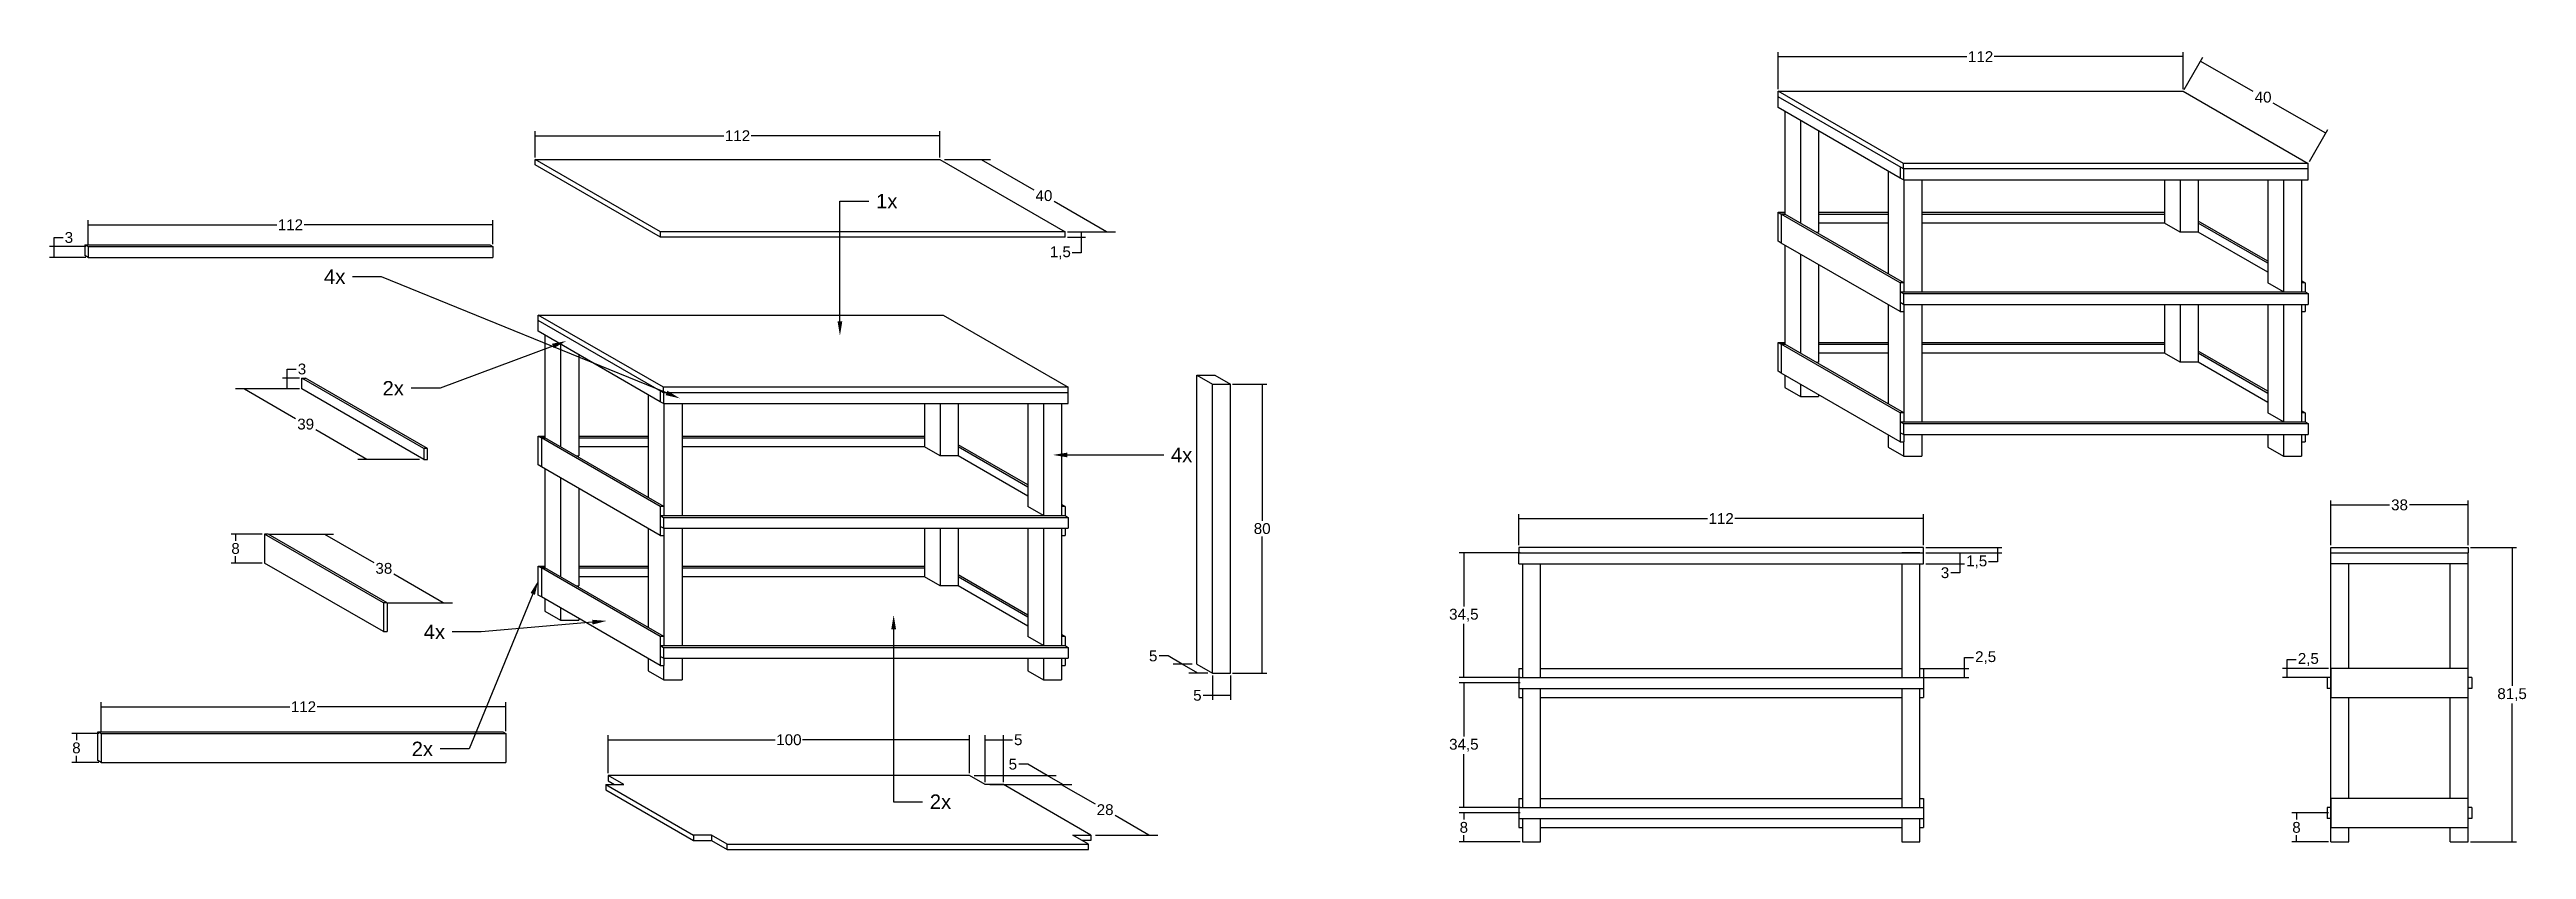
# Model space of a CAD drawing. Header units: millimetres. Extents: x -286 to 399, y 277 to 498.
import ezdxf
from ezdxf import colors
from ezdxf.entities.mleader import LeaderData, LeaderLine
from ezdxf.math import Vec2, Vec3

# ---------------------------------------------------------------- set-up
doc = ezdxf.new("R2010")
doc.units = ezdxf.units.MM
doc.layers.add('cotas', color=7, linetype='Continuous')
doc.styles.get("Standard").update_dxf_attribs({"font": 'arial.ttf'})
doc.dimstyles.new('Copy of ISO-25', dxfattribs={"dimtxt": 3, "dimasz": 2.5, "dimexe": 1.25, "dimexo": 0.625, "dimtad": 0, "dimtih": 1, "dimtoh": 1, "dimtxsty": 'Standard', "dimblk": 'NONE', "dimcen": 2.5, "dimclrd": 1, "dimclre": 1, "dimclrt": 1, "dimadec": 0, "dimazin": 0, "dimtfac": 1, "dimtmove": 0, "dimatfit": 3, "dimfxl": 1, "dimtfillclr": 1, "dimarcsym": 0})

msp = doc.modelspace()

# ---------------------------------------------------------------- blocks, each defined once
blk = doc.blocks.new('*D3')
at = {"layer": 'cotas', "color": 1, "lineweight": -2, "transparency": 16777216}
for p, q in [((-151.82, 468.15), (-151.82, 475.39)), ((-151.82, 474.14), (-99.6, 474.14)), ((-39.82, 474.14), (-92.04, 474.14)), ((-39.82, 468.15), (-39.82, 475.39))]:
    blk.add_line(p, q, dxfattribs=at)
at = {"layer": 'Defpoints', "color": 0, "transparency": 16777216}
for p in [(-39.82, 474.14), (-151.82, 467.53), (-39.82, 467.53)]:
    blk.add_point(p, dxfattribs=at)
at = {"layer": 'cotas', "color": 1, "transparency": 16777216, "insert": (-95.82, 474.14), "char_height": 3, "attachment_point": 5}
blk.add_mtext('112', dxfattribs=at)
blk = doc.blocks.new('_None')
blk = doc.blocks.new('*D4')
at = {"layer": 'cotas', "color": 1, "lineweight": -2, "transparency": 16777216}
for p, q in [((-38.57, 467.53), (-25.88, 467.53)), ((-28.38, 467.53), (-13.88, 459.16)), ((6.26, 447.53), (-8.23, 455.9)), ((-3.93, 447.53), (8.76, 447.53))]:
    blk.add_line(p, q, dxfattribs=at)
at = {"layer": 'Defpoints', "color": 0, "transparency": 16777216}
for p in [(-39.82, 467.53), (-5.18, 447.53), (6.26, 447.53)]:
    blk.add_point(p, dxfattribs=at)
at = {"layer": 'cotas', "color": 1, "transparency": 16777216, "insert": (-11.06, 457.53), "char_height": 3, "attachment_point": 5}
blk.add_mtext('40', dxfattribs=at)
blk = doc.blocks.new('*D5')
at = {"layer": 'cotas', "color": 1, "lineweight": -2, "transparency": 16777216}
for p, q in [((-4.55, 447.53), (0.47, 447.53)), ((-4.55, 446.03), (0.47, 446.03)), ((-0.78, 447.53), (-0.78, 446.03)), ((-0.78, 446.03), (-0.78, 441.73)), ((-0.78, 441.73), (-3.28, 441.73))]:
    blk.add_line(p, q, dxfattribs=at)
at = {"layer": 'Defpoints', "color": 0, "transparency": 16777216}
for p in [(-5.18, 447.53), (-5.18, 446.03), (-0.78, 446.03)]:
    blk.add_point(p, dxfattribs=at)
at = {"layer": 'cotas', "color": 1, "transparency": 16777216, "insert": (-6.51, 441.73), "char_height": 3, "attachment_point": 5}
blk.add_mtext('1,5', dxfattribs=at)
blk = doc.blocks.new('*D6')
at = {"layer": 'cotas', "color": 1, "lineweight": -2, "transparency": 16777216}
for p, q in [((-275.52, 444.07), (-275.52, 450.72)), ((-275.52, 449.47), (-223.3, 449.47)), ((-163.52, 449.47), (-215.73, 449.47)), ((-163.52, 444.07), (-163.52, 450.72))]:
    blk.add_line(p, q, dxfattribs=at)
at = {"layer": 'Defpoints', "color": 0, "transparency": 16777216}
for p in [(-163.52, 449.47), (-275.52, 443.44), (-163.52, 443.44)]:
    blk.add_point(p, dxfattribs=at)
at = {"layer": 'cotas', "color": 1, "transparency": 16777216, "insert": (-219.52, 449.47), "char_height": 3, "attachment_point": 5}
blk.add_mtext('112', dxfattribs=at)
blk = doc.blocks.new('*D7')
at = {"layer": 'cotas', "color": 1, "lineweight": -2, "transparency": 16777216}
for p, q in [((-284.91, 443.44), (-284.91, 445.94)), ((-284.91, 445.94), (-282.41, 445.94)), ((-276.14, 443.44), (-286.16, 443.44)), ((-276.14, 440.44), (-286.16, 440.44)), ((-284.91, 440.44), (-284.91, 443.44))]:
    blk.add_line(p, q, dxfattribs=at)
at = {"layer": 'Defpoints', "color": 0, "transparency": 16777216}
for p in [(-284.91, 443.44), (-275.52, 443.44), (-275.52, 440.44)]:
    blk.add_point(p, dxfattribs=at)
at = {"layer": 'cotas', "color": 1, "transparency": 16777216, "insert": (-280.81, 445.94), "char_height": 3, "attachment_point": 5}
blk.add_mtext('3', dxfattribs=at)
blk = doc.blocks.new('*D8')
at = {"layer": 'cotas', "color": 1, "lineweight": -2, "transparency": 16777216}
for p, q in [((-217.6, 404.04), (-234.68, 404.04)), ((-232.18, 404.04), (-218.07, 395.89)), ((-198.41, 384.54), (-212.52, 392.69)), ((-183.83, 384.54), (-200.91, 384.54))]:
    blk.add_line(p, q, dxfattribs=at)
at = {"layer": 'Defpoints', "color": 0, "transparency": 16777216}
for p in [(-232.18, 404.04), (-216.35, 404.04), (-182.58, 384.54)]:
    blk.add_point(p, dxfattribs=at)
at = {"layer": 'cotas', "color": 1, "transparency": 16777216, "insert": (-215.3, 394.29), "char_height": 3, "attachment_point": 5}
blk.add_mtext('39', dxfattribs=at)
blk = doc.blocks.new('*D9')
at = {"layer": 'cotas', "color": 1, "lineweight": -2, "transparency": 16777216}
for p, q in [((-216.98, 407.04), (-221.68, 407.04)), ((-220.43, 407.04), (-220.43, 409.54)), ((-220.43, 409.54), (-217.93, 409.54)), ((-220.43, 404.04), (-220.43, 407.04)), ((-216.98, 404.04), (-221.68, 404.04))]:
    blk.add_line(p, q, dxfattribs=at)
at = {"layer": 'Defpoints', "color": 0, "transparency": 16777216}
for p in [(-220.43, 407.04), (-216.35, 407.04), (-216.35, 404.04)]:
    blk.add_point(p, dxfattribs=at)
at = {"layer": 'cotas', "color": 1, "transparency": 16777216, "insert": (-216.32, 409.54), "char_height": 3, "attachment_point": 5}
blk.add_mtext('3', dxfattribs=at)
blk = doc.blocks.new('*D10')
at = {"layer": 'cotas', "color": 1, "lineweight": -2, "transparency": 16777216}
for p, q in [((-227.32, 363.85), (-235.95, 363.85)), ((-234.7, 363.85), (-234.7, 362.01)), ((-234.7, 355.85), (-234.7, 357.7)), ((-227.32, 355.85), (-235.95, 355.85))]:
    blk.add_line(p, q, dxfattribs=at)
at = {"layer": 'Defpoints', "color": 0, "transparency": 16777216}
for p in [(-234.7, 363.85), (-226.7, 363.85), (-226.7, 355.85)]:
    blk.add_point(p, dxfattribs=at)
at = {"layer": 'cotas', "color": 1, "transparency": 16777216, "insert": (-234.7, 359.85), "char_height": 3, "attachment_point": 5}
blk.add_mtext('8', dxfattribs=at)
blk = doc.blocks.new('*D11')
at = {"layer": 'cotas', "color": 1, "lineweight": -2, "transparency": 16777216}
for p, q in [((-225.45, 363.85), (-207.63, 363.85)), ((-210.13, 363.85), (-196.45, 355.95)), ((-177.22, 344.85), (-190.9, 352.75)), ((-192.54, 344.85), (-174.72, 344.85))]:
    blk.add_line(p, q, dxfattribs=at)
at = {"layer": 'Defpoints', "color": 0, "transparency": 16777216}
for p in [(-226.7, 363.85), (-210.13, 363.85), (-193.79, 344.85)]:
    blk.add_point(p, dxfattribs=at)
at = {"layer": 'cotas', "color": 1, "transparency": 16777216, "insert": (-193.67, 354.35), "char_height": 3, "attachment_point": 5}
blk.add_mtext('38', dxfattribs=at)
blk = doc.blocks.new('*D12')
at = {"layer": 'cotas', "color": 1, "lineweight": -2, "transparency": 16777216}
for p, q in [((-271.91, 309.28), (-271.91, 317.31)), ((-271.91, 316.06), (-219.69, 316.06)), ((-159.91, 316.06), (-212.12, 316.06)), ((-159.91, 309.28), (-159.91, 317.31))]:
    blk.add_line(p, q, dxfattribs=at)
at = {"layer": 'Defpoints', "color": 0, "transparency": 16777216}
for p in [(-159.91, 316.06), (-271.91, 308.66), (-159.91, 308.66)]:
    blk.add_point(p, dxfattribs=at)
at = {"layer": 'cotas', "color": 1, "transparency": 16777216, "insert": (-215.91, 316.06), "char_height": 3, "attachment_point": 5}
blk.add_mtext('112', dxfattribs=at)
blk = doc.blocks.new('*D13')
at = {"layer": 'cotas', "color": 1, "lineweight": -2, "transparency": 16777216}
for p, q in [((-272.53, 308.66), (-279.98, 308.66)), ((-278.73, 308.66), (-278.73, 306.82)), ((-278.73, 300.66), (-278.73, 302.5)), ((-272.53, 300.66), (-279.98, 300.66))]:
    blk.add_line(p, q, dxfattribs=at)
at = {"layer": 'Defpoints', "color": 0, "transparency": 16777216}
for p in [(-271.91, 308.66), (-278.73, 300.66), (-271.91, 300.66)]:
    blk.add_point(p, dxfattribs=at)
at = {"layer": 'cotas', "color": 1, "transparency": 16777216, "insert": (-278.73, 304.66), "char_height": 3, "attachment_point": 5}
blk.add_mtext('8', dxfattribs=at)
blk = doc.blocks.new('*D14')
at = {"layer": 'cotas', "color": 1, "lineweight": -2, "transparency": 16777216}
for p, q in [((-131.61, 297.67), (-131.61, 308.16)), ((-131.61, 306.91), (-85.4, 306.91)), ((-31.61, 306.91), (-77.82, 306.91)), ((-31.61, 297.67), (-31.61, 308.16))]:
    blk.add_line(p, q, dxfattribs=at)
at = {"layer": 'Defpoints', "color": 0, "transparency": 16777216}
for p in [(-131.61, 306.91), (-131.61, 297.05), (-31.61, 297.05)]:
    blk.add_point(p, dxfattribs=at)
at = {"layer": 'cotas', "color": 1, "transparency": 16777216, "insert": (-81.61, 306.91), "char_height": 3, "attachment_point": 5}
blk.add_mtext('100', dxfattribs=at)
blk = doc.blocks.new('*D15')
at = {"layer": 'cotas', "color": 1, "lineweight": -2, "transparency": 16777216}
for p, q in [((-30.36, 297.05), (-7.66, 297.05)), ((-15.53, 300.15), (-18.03, 300.15)), ((-10.16, 297.05), (-15.53, 300.15)), ((-5.83, 294.55), (-10.16, 297.05)), ((-26.03, 294.55), (-3.33, 294.55))]:
    blk.add_line(p, q, dxfattribs=at)
at = {"layer": 'Defpoints', "color": 0, "transparency": 16777216}
for p in [(-31.61, 297.05), (-27.28, 294.55), (-5.83, 294.55)]:
    blk.add_point(p, dxfattribs=at)
at = {"layer": 'cotas', "color": 1, "transparency": 16777216, "insert": (-19.65, 300.15), "char_height": 3, "attachment_point": 5}
blk.add_mtext('5', dxfattribs=at)
blk = doc.blocks.new('*D16')
at = {"layer": 'cotas', "color": 1, "lineweight": -2, "transparency": 16777216}
for p, q in [((-27.28, 295.17), (-27.28, 308.16)), ((-27.28, 306.91), (-22.28, 306.91)), ((-22.28, 295.17), (-22.28, 308.16)), ((-22.28, 306.91), (-19.78, 306.91))]:
    blk.add_line(p, q, dxfattribs=at)
at = {"layer": 'Defpoints', "color": 0, "transparency": 16777216}
for p in [(-27.28, 306.91), (-27.28, 294.55), (-22.28, 294.55)]:
    blk.add_point(p, dxfattribs=at)
at = {"layer": 'cotas', "color": 1, "transparency": 16777216, "insert": (-18.16, 306.91), "char_height": 3, "attachment_point": 5}
blk.add_mtext('5', dxfattribs=at)
blk = doc.blocks.new('*D17')
at = {"layer": 'cotas', "color": 1, "lineweight": -2, "transparency": 16777216}
for p, q in [((-21.03, 294.55), (-3.75, 294.55)), ((-6.25, 294.55), (3.08, 289.16)), ((18, 280.55), (8.68, 285.93)), ((3.22, 280.55), (20.5, 280.55))]:
    blk.add_line(p, q, dxfattribs=at)
at = {"layer": 'Defpoints', "color": 0, "transparency": 16777216}
for p in [(-22.28, 294.55), (-6.25, 294.55), (1.97, 280.55)]:
    blk.add_point(p, dxfattribs=at)
at = {"layer": 'cotas', "color": 1, "transparency": 16777216, "insert": (5.88, 287.55), "char_height": 3, "attachment_point": 5}
blk.add_mtext('28', dxfattribs=at)
blk = doc.blocks.new('*D18')
at = {"layer": 'cotas', "color": 1, "lineweight": -2, "transparency": 16777216}
for p, q in [((23.29, 330.11), (20.79, 330.11)), ((27.16, 327.87), (23.29, 330.11)), ((29.96, 327.87), (24.66, 327.87)), ((31.49, 325.37), (27.16, 327.87)), ((34.29, 325.37), (28.99, 325.37))]:
    blk.add_line(p, q, dxfattribs=at)
at = {"layer": 'Defpoints', "color": 0, "transparency": 16777216}
for p in [(31.21, 327.87), (31.49, 325.37), (35.54, 325.37)]:
    blk.add_point(p, dxfattribs=at)
at = {"layer": 'cotas', "color": 1, "transparency": 16777216, "insert": (19.17, 330.11), "char_height": 3, "attachment_point": 5}
blk.add_mtext('5', dxfattribs=at)
blk = doc.blocks.new('*D19')
at = {"layer": 'cotas', "color": 1, "lineweight": -2, "transparency": 16777216}
for p, q in [((35.54, 324.75), (35.54, 317.96)), ((40.54, 324.75), (40.54, 317.96)), ((35.54, 319.21), (33.02, 319.21)), ((40.54, 319.21), (35.54, 319.21))]:
    blk.add_line(p, q, dxfattribs=at)
at = {"layer": 'Defpoints', "color": 0, "transparency": 16777216}
for p in [(35.54, 325.37), (40.54, 325.37), (40.54, 319.21)]:
    blk.add_point(p, dxfattribs=at)
at = {"layer": 'cotas', "color": 1, "transparency": 16777216, "insert": (31.4, 319.21), "char_height": 3, "attachment_point": 5}
blk.add_mtext('5', dxfattribs=at)
blk = doc.blocks.new('*D20')
at = {"layer": 'cotas', "color": 1, "lineweight": -2, "transparency": 16777216}
for p, q in [((41.16, 405.37), (50.58, 405.37)), ((49.33, 405.37), (49.33, 367.53)), ((49.33, 325.37), (49.33, 363.21)), ((41.16, 325.37), (50.58, 325.37))]:
    blk.add_line(p, q, dxfattribs=at)
at = {"layer": 'Defpoints', "color": 0, "transparency": 16777216}
for p in [(40.54, 405.37), (49.33, 405.37), (40.54, 325.37)]:
    blk.add_point(p, dxfattribs=at)
at = {"layer": 'cotas', "color": 1, "transparency": 16777216, "insert": (49.33, 365.37), "char_height": 3, "attachment_point": 5}
blk.add_mtext('80', dxfattribs=at)
blk = doc.blocks.new('*D21')
at = {"layer": 'cotas', "color": 1, "lineweight": -2, "transparency": 16777216}
for p, q in [((120.31, 360.78), (120.31, 369.4)), ((120.31, 368.15), (172.53, 368.15)), ((232.31, 368.15), (180.1, 368.15)), ((232.31, 360.78), (232.31, 369.4))]:
    blk.add_line(p, q, dxfattribs=at)
at = {"layer": 'Defpoints', "color": 0, "transparency": 16777216}
for p in [(120.31, 368.15), (120.31, 360.15), (232.31, 360.15)]:
    blk.add_point(p, dxfattribs=at)
at = {"layer": 'cotas', "color": 1, "transparency": 16777216, "insert": (176.31, 368.15), "char_height": 3, "attachment_point": 5}
blk.add_mtext('112', dxfattribs=at)
blk = doc.blocks.new('*D24')
at = {"layer": 'cotas', "color": 1, "lineweight": -2, "transparency": 16777216}
for p, q in [((120.69, 358.65), (103.87, 358.65)), ((105.12, 358.65), (105.12, 343.83)), ((105.12, 324.15), (105.12, 338.97)), ((120.69, 324.15), (103.87, 324.15))]:
    blk.add_line(p, q, dxfattribs=at)
at = {"layer": 'Defpoints', "color": 0, "transparency": 16777216}
for p in [(105.12, 358.65), (121.31, 358.65), (121.31, 324.15)]:
    blk.add_point(p, dxfattribs=at)
at = {"layer": 'cotas', "color": 1, "transparency": 16777216, "insert": (105.12, 341.4), "char_height": 3, "attachment_point": 5}
blk.add_mtext('34,5', dxfattribs=at)
blk = doc.blocks.new('*D25')
at = {"layer": 'cotas', "color": 1, "lineweight": -2, "transparency": 16777216}
for p, q in [((120.69, 322.65), (103.87, 322.65)), ((105.12, 322.65), (105.12, 307.83)), ((105.12, 288.15), (105.12, 302.97)), ((120.69, 288.15), (103.87, 288.15))]:
    blk.add_line(p, q, dxfattribs=at)
at = {"layer": 'Defpoints', "color": 0, "transparency": 16777216}
for p in [(105.12, 322.65), (121.31, 322.65), (121.31, 288.15)]:
    blk.add_point(p, dxfattribs=at)
at = {"layer": 'cotas', "color": 1, "transparency": 16777216, "insert": (105.12, 305.4), "char_height": 3, "attachment_point": 5}
blk.add_mtext('34,5', dxfattribs=at)
blk = doc.blocks.new('*D26')
at = {"layer": 'cotas', "color": 1, "lineweight": -2, "transparency": 16777216}
for p, q in [((120.69, 286.65), (103.87, 286.65)), ((105.12, 286.65), (105.12, 284.81)), ((120.69, 278.65), (103.87, 278.65)), ((105.12, 278.65), (105.12, 280.49))]:
    blk.add_line(p, q, dxfattribs=at)
at = {"layer": 'Defpoints', "color": 0, "transparency": 16777216}
for p in [(105.12, 286.65), (121.31, 286.65), (121.31, 278.65)]:
    blk.add_point(p, dxfattribs=at)
at = {"layer": 'cotas', "color": 1, "transparency": 16777216, "insert": (105.12, 282.65), "char_height": 3, "attachment_point": 5}
blk.add_mtext('8', dxfattribs=at)
blk = doc.blocks.new('*D27')
at = {"layer": 'cotas', "color": 1, "lineweight": -2, "transparency": 16777216}
for p, q in [((243.59, 326.65), (243.59, 329.65)), ((243.59, 329.65), (246.09, 329.65)), ((231.94, 326.65), (244.84, 326.65)), ((231.94, 324.15), (244.84, 324.15)), ((243.59, 324.15), (243.59, 326.65))]:
    blk.add_line(p, q, dxfattribs=at)
at = {"layer": 'Defpoints', "color": 0, "transparency": 16777216}
for p in [(231.31, 326.65), (231.31, 324.15), (243.59, 324.15)]:
    blk.add_point(p, dxfattribs=at)
at = {"layer": 'cotas', "color": 1, "transparency": 16777216, "insert": (249.48, 329.65), "char_height": 3, "attachment_point": 5}
blk.add_mtext('2,5', dxfattribs=at)
blk = doc.blocks.new('*D28')
at = {"layer": 'cotas', "color": 1, "lineweight": -2, "transparency": 16777216}
for p, q in [((232.94, 360.15), (253.99, 360.15)), ((232.94, 358.65), (253.99, 358.65)), ((252.74, 360.15), (252.74, 358.65)), ((252.74, 358.65), (252.74, 356.15)), ((252.74, 356.15), (250.24, 356.15))]:
    blk.add_line(p, q, dxfattribs=at)
at = {"layer": 'Defpoints', "color": 0, "transparency": 16777216}
for p in [(232.31, 360.15), (232.31, 358.65), (252.74, 358.65)]:
    blk.add_point(p, dxfattribs=at)
at = {"layer": 'cotas', "color": 1, "transparency": 16777216, "insert": (247.01, 356.15), "char_height": 3, "attachment_point": 5}
blk.add_mtext('1,5', dxfattribs=at)
blk = doc.blocks.new('*D29')
at = {"layer": 'cotas', "color": 1, "lineweight": -2, "transparency": 16777216}
for p, q in [((232.94, 358.65), (243.6, 358.65)), ((242.35, 358.65), (242.35, 355.65)), ((232.94, 355.65), (243.6, 355.65)), ((242.35, 353.15), (239.85, 353.15)), ((242.35, 355.65), (242.35, 353.15))]:
    blk.add_line(p, q, dxfattribs=at)
at = {"layer": 'Defpoints', "color": 0, "transparency": 16777216}
for p in [(232.31, 358.65), (232.31, 355.65), (242.35, 355.65)]:
    blk.add_point(p, dxfattribs=at)
at = {"layer": 'cotas', "color": 1, "transparency": 16777216, "insert": (238.24, 353.15), "char_height": 3, "attachment_point": 5}
blk.add_mtext('3', dxfattribs=at)
blk = doc.blocks.new('*D30')
at = {"layer": 'cotas', "color": 1, "lineweight": -2, "transparency": 16777216}
for p, q in [((344.99, 360.78), (344.99, 373.18)), ((344.99, 371.93), (361.21, 371.93)), ((382.99, 371.93), (366.76, 371.93)), ((382.99, 360.78), (382.99, 373.18))]:
    blk.add_line(p, q, dxfattribs=at)
at = {"layer": 'Defpoints', "color": 0, "transparency": 16777216}
for p in [(382.99, 371.93), (344.99, 360.15), (382.99, 360.15)]:
    blk.add_point(p, dxfattribs=at)
at = {"layer": 'cotas', "color": 1, "transparency": 16777216, "insert": (363.99, 371.93), "char_height": 3, "attachment_point": 5}
blk.add_mtext('38', dxfattribs=at)
blk = doc.blocks.new('*D31')
at = {"layer": 'cotas', "color": 1, "lineweight": -2, "transparency": 16777216}
for p, q in [((332.86, 326.65), (332.86, 329.15)), ((332.86, 329.15), (335.36, 329.15)), ((344.36, 326.65), (331.61, 326.65)), ((344.36, 324.15), (331.61, 324.15)), ((332.86, 324.15), (332.86, 326.65))]:
    blk.add_line(p, q, dxfattribs=at)
at = {"layer": 'Defpoints', "color": 0, "transparency": 16777216}
for p in [(332.86, 326.65), (344.99, 326.65), (344.99, 324.15)]:
    blk.add_point(p, dxfattribs=at)
at = {"layer": 'cotas', "color": 1, "transparency": 16777216, "insert": (338.76, 329.15), "char_height": 3, "attachment_point": 5}
blk.add_mtext('2,5', dxfattribs=at)
blk = doc.blocks.new('*D32')
at = {"layer": 'cotas', "color": 1, "lineweight": -2, "transparency": 16777216}
for p, q in [((344.36, 286.65), (334.22, 286.65)), ((335.47, 286.65), (335.47, 284.81)), ((344.36, 278.65), (334.22, 278.65)), ((335.47, 278.65), (335.47, 280.49))]:
    blk.add_line(p, q, dxfattribs=at)
at = {"layer": 'Defpoints', "color": 0, "transparency": 16777216}
for p in [(335.47, 286.65), (344.99, 286.65), (344.99, 278.65)]:
    blk.add_point(p, dxfattribs=at)
at = {"layer": 'cotas', "color": 1, "transparency": 16777216, "insert": (335.47, 282.65), "char_height": 3, "attachment_point": 5}
blk.add_mtext('8', dxfattribs=at)
blk = doc.blocks.new('*D37')
at = {"layer": 'cotas', "color": 1, "lineweight": -2, "transparency": 16777216}
for p, q in [((192.09, 487.05), (192.09, 497.28)), ((192.09, 496.03), (244.31, 496.03)), ((304.09, 496.03), (251.87, 496.03)), ((304.09, 487.05), (304.09, 497.28))]:
    blk.add_line(p, q, dxfattribs=at)
at = {"layer": 'Defpoints', "color": 0, "transparency": 16777216}
for p in [(304.09, 496.03), (192.09, 486.43), (304.09, 486.43)]:
    blk.add_point(p, dxfattribs=at)
at = {"layer": 'cotas', "color": 1, "transparency": 16777216, "insert": (248.09, 496.03), "char_height": 3, "attachment_point": 5}
blk.add_mtext('112', dxfattribs=at)
blk = doc.blocks.new('*D38')
at = {"layer": 'cotas', "color": 1, "lineweight": -2, "transparency": 16777216}
for p, q in [((304.4, 486.97), (309.55, 495.89)), ((308.92, 494.8), (323.42, 486.44)), ((343.56, 474.8), (329.07, 483.17)), ((339.04, 466.97), (344.19, 475.89))]:
    blk.add_line(p, q, dxfattribs=at)
at = {"layer": 'Defpoints', "color": 0, "transparency": 16777216}
for p in [(304.09, 486.43), (343.56, 474.8), (338.73, 466.43)]:
    blk.add_point(p, dxfattribs=at)
at = {"layer": 'cotas', "color": 1, "transparency": 16777216, "insert": (326.24, 484.8), "char_height": 3, "attachment_point": 5}
blk.add_mtext('40', dxfattribs=at)
blk = doc.blocks.new('*D40')
at = {"layer": 'cotas', "color": 1, "lineweight": -2, "transparency": 16777216}
for p, q in [((383.61, 360.15), (396.38, 360.15)), ((395.13, 360.15), (395.13, 321.83)), ((395.13, 278.65), (395.13, 316.97)), ((383.61, 278.65), (396.38, 278.65))]:
    blk.add_line(p, q, dxfattribs=at)
at = {"layer": 'Defpoints', "color": 0, "transparency": 16777216}
for p in [(382.99, 360.15), (382.99, 278.65), (395.13, 278.65)]:
    blk.add_point(p, dxfattribs=at)
at = {"layer": 'cotas', "color": 1, "transparency": 16777216, "insert": (395.13, 319.4), "char_height": 3, "attachment_point": 5}
blk.add_mtext('81,5', dxfattribs=at)

# ---------------------------------------------------------------- dimensions: what is measured, and where the dimension line sits
at = {"layer": 'cotas'}
for base, p1, p2, picture, middle in [((304.088, 496.03), (192.088, 486.429), (304.088, 486.429), '*D37', (248.088, 496.03)), ((-39.82, 474.136), (-151.82, 467.529), (-39.82, 467.529), '*D3', (-95.82, 474.136)), ((-163.516, 449.468), (-275.516, 443.444), (-163.516, 443.444), '*D6', (-219.516, 449.468)), ((120.315, 368.146), (232.315, 360.151), (120.315, 360.151), '*D21', (176.315, 368.146)), ((382.986, 371.929), (344.986, 360.151), (382.986, 360.151), '*D30', (363.986, 371.929)), ((-159.905, 316.062), (-271.905, 308.659), (-159.905, 308.659), '*D12', (-215.905, 316.062)), ((-131.612, 306.911), (-31.612, 297.045), (-131.612, 297.045), '*D14', (-81.612, 306.911))]:
    dim = msp.add_linear_dim(base=base, p1=p1, p2=p2, dimstyle='Copy of ISO-25', dxfattribs=at)
    dim.commit()
    dim.dimension.update_dxf_attribs({"geometry": picture, "text_midpoint": middle})
for p1, p2, distance, picture, middle in [((304.088, 486.429), (338.729, 466.429), 9.671, '*D38', (326.244, 484.804)), ((-39.82, 467.529), (-5.179, 447.529), 5.722, '*D4', (-11.056, 457.529)), ((-182.578, 384.539), (-216.353, 404.039), 7.915, '*D8', (-215.296, 394.289)), ((-193.786, 344.852), (-226.695, 363.852), -8.283, '*D11', (-193.675, 354.352)), ((1.967, 280.545), (-22.282, 294.545), -8.018, '*D17', (5.879, 287.545))]:
    dim = msp.add_aligned_dim(p1=p1, p2=p2, distance=distance, dimstyle='Copy of ISO-25', dxfattribs=at)
    dim.commit()
    dim.dimension.update_dxf_attribs({"geometry": picture, "text_midpoint": middle})
for base, p1, p2, picture, middle in [((-284.913, 443.444), (-275.516, 440.444), (-275.516, 443.444), '*D7', (-280.806, 445.944)), ((-220.428, 407.039), (-216.353, 404.039), (-216.353, 407.039), '*D9', (-216.32, 409.539)), ((49.335, 405.372), (40.54, 325.372), (40.54, 405.372), '*D20', (49.335, 365.372)), ((-234.702, 363.852), (-226.695, 355.852), (-226.695, 363.852), '*D10', (-234.702, 359.852)), ((105.125, 358.651), (121.315, 324.151), (121.315, 358.651), '*D24', (105.125, 341.401)), ((252.739, 358.651), (232.315, 360.151), (232.315, 358.651), '*D28', (247.013, 356.151)), ((242.348, 355.651), (232.315, 358.651), (232.315, 355.651), '*D29', (238.241, 353.151)), ((395.127, 278.651), (382.986, 360.151), (382.986, 278.651), '*D40', (395.127, 319.401)), ((332.863, 326.651), (344.986, 324.151), (344.986, 326.651), '*D31', (338.756, 329.151)), ((105.125, 322.648), (121.315, 288.151), (121.315, 322.648), '*D25', (105.125, 305.399)), ((-278.731, 300.659), (-271.905, 308.659), (-271.905, 300.659), '*D13', (-278.731, 304.659)), ((105.125, 286.651), (121.315, 278.651), (121.315, 286.651), '*D26', (105.125, 282.651)), ((335.467, 286.651), (344.986, 278.651), (344.986, 286.651), '*D32', (335.467, 282.651))]:
    dim = msp.add_linear_dim(base=base, p1=p1, p2=p2, angle=90, dimstyle='Copy of ISO-25', dxfattribs=at)
    dim.commit()
    dim.dimension.update_dxf_attribs({"geometry": picture, "text_midpoint": middle})
for base, p1, p2, angle, picture, middle, dimtype in [((-0.784, 446.029), (-5.179, 447.529), (-5.179, 446.029), 90, '*D5', (-6.51, 441.726), 160), ((31.493, 325.372), (31.21, 327.872), (35.54, 325.372), 330, '*D18', (19.168, 330.109), 161), ((243.59, 324.151), (231.315, 326.651), (231.315, 324.151), 90, '*D27', (249.483, 329.652), 160), ((-5.829, 294.545), (-31.612, 297.045), (-27.282, 294.545), 330, '*D15', (-19.654, 300.148), 161)]:
    dim = msp.add_linear_dim(base=base, p1=p1, p2=p2, angle=angle, dimstyle='Copy of ISO-25', dxfattribs=at)
    dim.commit()
    dim.dimension.update_dxf_attribs({"geometry": picture, "text_midpoint": middle, "dimtype": dimtype})
for base, p1, p2, picture, middle in [((40.54, 319.212), (35.54, 325.372), (40.54, 325.372), '*D19', (31.397, 319.212)), ((-27.282, 306.911), (-22.282, 294.545), (-27.282, 294.545), '*D16', (-18.162, 306.911))]:
    dim = msp.add_linear_dim(base=base, p1=p1, p2=p2, dimstyle='Copy of ISO-25', dxfattribs=at)
    dim.commit()
    dim.dimension.update_dxf_attribs({"geometry": picture, "text_midpoint": middle, "dimtype": 160})

# ---------------------------------------------------------------- linework, layer by layer
for p, q in [((192.088, 486.429), (304.088, 486.429)), ((226.729, 466.429), (192.088, 486.429)), ((192.088, 484.929), (192.088, 486.429)), ((226.729, 464.929), (192.088, 484.929)), ((192.088, 481.929), (192.088, 484.929)), ((225.863, 462.429), (192.088, 481.929)), ((193.954, 480.852), (193.954, 452.429)), ((304.088, 486.429), (338.729, 466.429)), ((198.284, 478.352), (198.284, 449.929)), ((203.284, 475.465), (203.284, 447.429)), ((-151.82, 467.529), (-39.82, 467.529)), ((-117.179, 447.529), (-151.82, 467.529)), ((-151.82, 466.029), (-151.82, 467.529)), ((-117.179, 446.029), (-151.82, 466.029)), ((-39.82, 467.529), (-5.179, 447.529)), ((338.729, 466.429), (226.729, 466.429)), ((226.729, 464.929), (226.729, 466.429)), ((338.729, 464.929), (338.729, 466.429)), ((222.533, 464.352), (222.533, 435.929)), ((225.863, 465.429), (225.863, 462.429)), ((226.729, 461.929), (225.863, 462.429)), ((338.729, 464.929), (226.729, 464.929)), ((226.729, 464.929), (226.729, 461.929)), ((226.729, 461.929), (338.729, 461.929)), ((226.863, 461.929), (226.863, 433.429)), ((231.863, 461.929), (231.863, 430.929)), ((298.954, 461.929), (298.954, 449.929)), ((303.284, 461.929), (303.284, 447.429)), ((308.284, 461.929), (308.284, 447.429)), ((327.533, 461.929), (327.533, 433.429)), ((331.863, 461.929), (331.863, 430.929)), ((336.863, 461.929), (336.863, 430.929)), ((338.729, 461.929), (338.729, 464.929)), ((192.088, 452.929), (193.954, 452.929)), ((192.088, 452.929), (192.954, 452.429)), ((192.088, 444.929), (192.088, 452.929)), ((192.954, 452.429), (192.954, 444.429)), ((225.863, 433.429), (192.954, 452.429)), ((193.954, 452.429), (192.954, 452.429)), ((192.954, 452.429), (193.954, 452.429)), ((192.954, 452.429), (192.954, 444.429)), ((226.863, 433.429), (193.954, 452.429)), ((203.284, 452.929), (222.533, 452.929)), ((203.284, 452.429), (222.533, 452.429)), ((231.863, 452.929), (298.954, 452.929)), ((231.863, 452.429), (298.954, 452.429)), ((-5.179, 447.529), (-117.179, 447.529)), ((-117.179, 446.029), (-117.179, 447.529)), ((-5.179, 446.029), (-117.179, 446.029)), ((-5.179, 446.029), (-5.179, 447.529)), ((202.615, 447.429), (203.284, 447.429)), ((222.533, 449.929), (203.284, 449.929)), ((298.954, 449.929), (231.863, 449.929)), ((303.284, 447.429), (298.954, 449.929)), ((308.284, 447.429), (303.284, 447.429)), ((327.533, 439.393), (308.284, 450.506)), ((327.533, 438.816), (308.284, 449.929)), ((327.533, 436.316), (308.284, 447.429)), ((-276.382, 443.944), (-164.382, 443.944)), ((-276.382, 443.944), (-275.516, 443.444)), ((-276.382, 443.944), (-276.382, 440.944)), ((-275.516, 440.444), (-276.382, 440.944)), ((-275.516, 443.444), (-163.516, 443.444)), ((-275.516, 443.444), (-275.516, 440.444)), ((-275.516, 440.444), (-163.516, 440.444)), ((-164.382, 443.944), (-163.516, 443.444)), ((-163.516, 443.444), (-163.516, 440.444)), ((192.954, 444.429), (192.088, 444.929)), ((225.863, 425.429), (192.954, 444.429)), ((193.954, 443.852), (193.954, 416.429)), ((198.284, 441.352), (198.284, 413.929)), ((203.284, 438.465), (203.284, 411.429)), ((226.863, 433.429), (225.863, 433.429)), ((225.863, 433.429), (225.863, 425.429)), ((226.863, 433.429), (226.863, 430.929)), ((331.863, 430.929), (327.533, 433.429)), ((337.863, 433.429), (336.863, 434.006)), ((337.863, 433.429), (336.863, 433.429)), ((336.863, 433.429), (336.863, 430.929)), ((337.863, 433.429), (337.863, 430.929)), ((222.533, 427.352), (222.533, 399.929)), ((225.863, 430.929), (337.863, 430.929)), ((225.863, 430.929), (226.729, 430.429)), ((226.729, 427.429), (225.863, 427.929)), ((225.863, 425.429), (226.863, 425.429)), ((226.729, 430.429), (338.729, 430.429)), ((226.729, 430.429), (226.729, 427.429)), ((226.729, 427.429), (338.729, 427.429)), ((226.863, 427.429), (226.863, 425.429)), ((226.863, 425.429), (226.863, 397.429)), ((231.863, 430.929), (331.863, 430.929)), ((231.863, 427.429), (231.863, 394.929)), ((298.954, 427.429), (298.954, 413.929)), ((303.284, 427.429), (303.284, 411.429)), ((308.284, 427.429), (308.284, 411.429)), ((327.533, 427.429), (327.533, 397.429)), ((331.863, 427.429), (331.863, 394.929)), ((336.863, 427.429), (336.863, 394.929)), ((336.863, 427.429), (336.863, 425.429)), ((336.863, 425.429), (337.863, 425.429)), ((337.863, 430.929), (338.729, 430.429)), ((337.863, 427.429), (337.863, 425.429)), ((338.729, 430.429), (338.729, 427.429)), ((-150.961, 424.487), (-38.961, 424.487)), ((-116.32, 404.487), (-150.961, 424.487)), ((-150.961, 422.987), (-150.961, 424.487)), ((-116.32, 402.987), (-150.961, 422.987)), ((-150.961, 419.987), (-150.961, 422.987)), ((-117.186, 400.487), (-150.961, 419.987)), ((-149.095, 418.91), (-149.095, 390.487)), ((-38.961, 424.487), (-4.32, 404.487)), ((-144.765, 416.41), (-144.765, 387.987)), ((-139.765, 413.523), (-139.765, 385.487)), ((192.088, 416.929), (193.954, 416.929)), ((192.088, 416.929), (192.954, 416.429)), ((192.088, 408.929), (192.088, 416.929)), ((193.954, 416.429), (192.954, 416.429)), ((192.954, 416.429), (192.954, 408.429)), ((225.863, 397.429), (192.954, 416.429)), ((192.954, 416.429), (192.954, 408.429)), ((192.954, 416.429), (193.954, 416.429)), ((192.954, 416.429), (192.954, 408.429)), ((226.863, 397.429), (193.954, 416.429)), ((202.615, 411.429), (203.284, 411.429)), ((203.284, 416.929), (222.533, 416.929)), ((203.284, 416.429), (222.533, 416.429)), ((222.533, 413.929), (203.284, 413.929)), ((231.863, 416.929), (298.954, 416.929)), ((231.863, 416.429), (298.954, 416.429)), ((298.954, 413.929), (231.863, 413.929)), ((303.284, 411.429), (298.954, 413.929)), ((308.284, 411.429), (303.284, 411.429)), ((327.533, 403.393), (308.284, 414.506)), ((327.533, 402.816), (308.284, 413.929)), ((327.533, 400.316), (308.284, 411.429)), ((-216.353, 404.039), (-216.353, 407.039)), ((-182.578, 387.539), (-216.353, 407.039)), ((-216.353, 407.039), (-215.353, 407.039)), ((-181.578, 387.539), (-215.353, 407.039)), ((-4.32, 404.487), (-116.32, 404.487)), ((-116.32, 402.987), (-116.32, 404.487)), ((-4.32, 402.987), (-4.32, 404.487)), ((31.21, 327.872), (31.21, 407.872)), ((31.21, 407.872), (35.54, 405.372)), ((31.21, 407.872), (36.21, 407.872)), ((35.54, 325.372), (35.54, 405.372)), ((35.54, 405.372), (40.54, 405.372)), ((36.21, 407.872), (40.54, 405.372)), ((40.54, 325.372), (40.54, 405.372)), ((192.954, 408.429), (192.088, 408.929)), ((225.863, 389.429), (192.954, 408.429)), ((193.954, 407.852), (193.954, 404.429)), ((193.954, 404.429), (198.284, 401.929)), ((198.284, 405.352), (198.284, 401.929)), ((-182.578, 384.539), (-216.353, 404.039)), ((-120.516, 402.41), (-120.516, 373.987)), ((-117.186, 403.487), (-117.186, 400.487)), ((-116.32, 399.987), (-117.186, 400.487)), ((-4.32, 402.987), (-116.32, 402.987)), ((-116.32, 402.987), (-116.32, 399.987)), ((-116.32, 399.987), (-4.32, 399.987)), ((-116.186, 399.987), (-116.186, 371.487)), ((-111.186, 399.987), (-111.186, 368.987)), ((-44.095, 399.987), (-44.095, 387.987)), ((-39.765, 399.987), (-39.765, 385.487)), ((-34.765, 399.987), (-34.765, 385.487)), ((-15.516, 399.987), (-15.516, 371.487)), ((-11.186, 399.987), (-11.186, 368.987)), ((-6.186, 399.987), (-6.186, 368.987)), ((-4.32, 399.987), (-4.32, 402.987)), ((198.284, 401.929), (203.284, 401.929)), ((203.284, 402.465), (203.284, 401.929)), ((337.863, 397.429), (336.863, 398.006)), ((-150.961, 390.987), (-149.095, 390.987)), ((-150.961, 390.987), (-150.095, 390.487)), ((-150.961, 382.987), (-150.961, 390.987)), ((-139.765, 390.987), (-120.516, 390.987)), ((-111.186, 390.987), (-44.095, 390.987)), ((222.533, 391.352), (222.533, 387.929)), ((226.863, 397.429), (225.863, 397.429)), ((225.863, 397.429), (225.863, 389.429)), ((225.863, 394.929), (337.863, 394.929)), ((225.863, 394.929), (226.729, 394.429)), ((226.729, 391.429), (225.863, 391.929)), ((226.729, 394.429), (338.729, 394.429)), ((226.729, 394.429), (226.729, 391.429)), ((226.729, 391.429), (338.729, 391.429)), ((226.863, 397.429), (226.863, 394.929)), ((226.863, 391.429), (226.863, 389.429)), ((231.863, 394.929), (331.863, 394.929)), ((231.863, 394.929), (331.863, 394.929)), ((231.863, 391.429), (231.863, 385.429)), ((331.863, 394.929), (327.533, 397.429)), ((327.533, 391.429), (327.533, 387.929)), ((331.863, 391.429), (331.863, 385.429)), ((337.863, 397.429), (336.863, 397.429)), ((336.863, 391.429), (336.863, 385.429)), ((337.863, 397.429), (337.863, 394.929)), ((337.863, 394.929), (338.729, 394.429)), ((337.863, 391.429), (337.863, 389.429)), ((338.729, 394.429), (338.729, 391.429)), ((-182.578, 387.539), (-182.578, 384.539)), ((-181.578, 387.539), (-182.578, 387.539)), ((-182.578, 384.539), (-181.578, 384.539)), ((-181.578, 384.539), (-181.578, 387.539)), ((-150.095, 390.487), (-150.095, 382.487)), ((-117.186, 371.487), (-150.095, 390.487)), ((-149.095, 390.487), (-150.095, 390.487)), ((-150.095, 390.487), (-149.095, 390.487)), ((-150.095, 390.487), (-150.095, 382.487)), ((-116.186, 371.487), (-149.095, 390.487)), ((-140.435, 385.487), (-139.765, 385.487)), ((-139.765, 390.487), (-120.516, 390.487)), ((-120.516, 387.987), (-139.765, 387.987)), ((-111.186, 390.487), (-44.095, 390.487)), ((-44.095, 387.987), (-111.186, 387.987)), ((-39.765, 385.487), (-44.095, 387.987)), ((-34.765, 385.487), (-39.765, 385.487)), ((-15.516, 377.451), (-34.765, 388.564)), ((-15.516, 376.874), (-34.765, 387.987)), ((-15.516, 374.374), (-34.765, 385.487)), ((222.533, 387.929), (226.863, 385.429)), ((225.863, 389.429), (226.863, 389.429)), ((226.863, 385.429), (226.863, 389.429)), ((226.863, 385.429), (231.863, 385.429)), ((327.533, 387.929), (331.863, 385.429)), ((331.863, 385.429), (336.863, 385.429)), ((336.863, 389.429), (337.863, 389.429)), ((-150.095, 382.487), (-150.961, 382.987)), ((-117.186, 363.487), (-150.095, 382.487)), ((-149.095, 381.91), (-149.095, 354.487)), ((-144.765, 379.41), (-144.765, 351.987)), ((-139.765, 376.523), (-139.765, 349.487)), ((-116.186, 371.487), (-117.186, 371.487)), ((-117.186, 371.487), (-117.186, 363.487)), ((-116.186, 371.487), (-116.186, 368.987)), ((-11.186, 368.987), (-15.516, 371.487)), ((-5.186, 371.487), (-6.186, 372.064)), ((-5.186, 371.487), (-6.186, 371.487)), ((-6.186, 371.487), (-6.186, 368.987)), ((-5.186, 371.487), (-5.186, 368.987)), ((-226.695, 363.852), (-226.695, 355.852)), ((-193.786, 344.852), (-226.695, 363.852)), ((-225.695, 363.852), (-226.695, 363.852)), ((-192.786, 344.852), (-225.695, 363.852)), ((-120.516, 365.41), (-120.516, 337.987)), ((-117.186, 368.987), (-5.186, 368.987)), ((-117.186, 368.987), (-116.32, 368.487)), ((-116.32, 365.487), (-117.186, 365.987)), ((-117.186, 363.487), (-116.186, 363.487)), ((-116.32, 368.487), (-4.32, 368.487)), ((-116.32, 368.487), (-116.32, 365.487)), ((-116.32, 365.487), (-4.32, 365.487)), ((-116.186, 365.487), (-116.186, 363.487)), ((-116.186, 363.487), (-116.186, 335.487)), ((-111.186, 368.987), (-11.186, 368.987)), ((-111.186, 365.487), (-111.186, 332.987)), ((-44.095, 365.487), (-44.095, 351.987)), ((-39.765, 365.487), (-39.765, 349.487)), ((-34.765, 365.487), (-34.765, 349.487)), ((-15.516, 365.487), (-15.516, 335.487)), ((-11.186, 365.487), (-11.186, 332.987)), ((-6.186, 365.487), (-6.186, 332.987)), ((-6.186, 365.487), (-6.186, 363.487)), ((-6.186, 363.487), (-5.186, 363.487)), ((-5.186, 368.987), (-4.32, 368.487)), ((-5.186, 365.487), (-5.186, 363.487)), ((-4.32, 368.487), (-4.32, 365.487)), ((232.315, 360.151), (120.315, 360.151)), ((120.315, 360.151), (120.315, 358.651)), ((120.315, 358.651), (232.315, 358.651)), ((120.315, 358.651), (232.315, 358.651)), ((120.315, 355.651), (120.315, 358.651)), ((231.315, 358.651), (226.315, 358.651)), ((232.315, 358.651), (232.315, 360.151)), ((232.315, 355.651), (232.315, 358.651)), ((344.986, 358.651), (344.986, 360.151)), ((344.986, 360.151), (382.986, 360.151)), ((344.986, 278.651), (344.986, 358.651)), ((344.986, 358.651), (382.986, 358.651)), ((382.986, 360.151), (382.986, 358.651)), ((382.986, 278.651), (382.986, 358.651)), ((-193.786, 336.852), (-226.695, 355.852)), ((-150.961, 354.987), (-149.095, 354.987)), ((-150.961, 354.987), (-150.095, 354.487)), ((-150.961, 346.987), (-150.961, 354.987)), ((-149.095, 354.487), (-150.095, 354.487)), ((-150.095, 354.487), (-150.095, 346.487)), ((-117.186, 335.487), (-150.095, 354.487)), ((-150.095, 354.487), (-150.095, 346.487)), ((-150.095, 354.487), (-149.095, 354.487)), ((-150.095, 354.487), (-150.095, 346.487)), ((-116.186, 335.487), (-149.095, 354.487)), ((-140.435, 349.487), (-139.765, 349.487)), ((-139.765, 354.987), (-120.516, 354.987)), ((-139.765, 354.487), (-120.516, 354.487)), ((-120.516, 351.987), (-139.765, 351.987)), ((-111.186, 354.987), (-44.095, 354.987)), ((-111.186, 354.487), (-44.095, 354.487)), ((-44.095, 351.987), (-111.186, 351.987)), ((-39.765, 349.487), (-44.095, 351.987)), ((-34.765, 349.487), (-39.765, 349.487)), ((-15.516, 341.451), (-34.765, 352.564)), ((-15.516, 340.874), (-34.765, 351.987)), ((-15.516, 338.374), (-34.765, 349.487)), ((120.315, 355.651), (232.315, 355.651)), ((121.315, 355.651), (121.315, 324.151)), ((126.315, 324.151), (126.315, 355.651)), ((226.315, 355.651), (226.315, 324.151)), ((231.315, 324.151), (231.315, 355.651)), ((382.986, 355.651), (344.986, 355.651)), ((349.986, 326.651), (349.986, 355.651)), ((377.986, 326.651), (377.986, 355.651)), ((-192.786, 344.852), (-193.786, 344.852)), ((-193.786, 344.852), (-193.786, 336.852)), ((-192.786, 344.852), (-192.786, 336.852)), ((-150.095, 346.487), (-150.961, 346.987)), ((-117.186, 327.487), (-150.095, 346.487)), ((-149.095, 345.91), (-149.095, 342.487)), ((-144.765, 343.41), (-144.765, 339.987)), ((-193.786, 336.852), (-192.786, 336.852)), ((-149.095, 342.487), (-144.765, 339.987)), ((-144.765, 339.987), (-139.765, 339.987)), ((-139.765, 340.523), (-139.765, 339.987)), ((-5.186, 335.487), (-6.186, 336.064)), ((-120.516, 329.41), (-120.516, 325.987)), ((-116.186, 335.487), (-117.186, 335.487)), ((-117.186, 335.487), (-117.186, 327.487)), ((-117.186, 332.987), (-5.186, 332.987)), ((-117.186, 332.987), (-116.32, 332.487)), ((-116.32, 329.487), (-117.186, 329.987)), ((-116.32, 332.487), (-4.32, 332.487)), ((-116.32, 332.487), (-116.32, 329.487)), ((-116.32, 329.487), (-4.32, 329.487)), ((-116.186, 335.487), (-116.186, 332.987)), ((-116.186, 329.487), (-116.186, 327.487)), ((-111.186, 332.987), (-11.186, 332.987)), ((-111.186, 332.987), (-11.186, 332.987)), ((-111.186, 329.487), (-111.186, 323.487)), ((-11.186, 332.987), (-15.516, 335.487)), ((-15.516, 329.487), (-15.516, 325.987)), ((-11.186, 329.487), (-11.186, 323.487)), ((-5.186, 335.487), (-6.186, 335.487)), ((-6.186, 329.487), (-6.186, 323.487)), ((-5.186, 335.487), (-5.186, 332.987)), ((-5.186, 332.987), (-4.32, 332.487)), ((-5.186, 329.487), (-5.186, 327.487)), ((-4.32, 332.487), (-4.32, 329.487)), ((-120.516, 325.987), (-116.186, 323.487)), ((-117.186, 327.487), (-116.186, 327.487)), ((-116.186, 323.487), (-116.186, 327.487)), ((-116.186, 323.487), (-111.186, 323.487)), ((-15.516, 325.987), (-11.186, 323.487)), ((-11.186, 323.487), (-6.186, 323.487)), ((-6.186, 327.487), (-5.186, 327.487)), ((31.21, 327.872), (35.54, 325.372)), ((35.54, 325.372), (40.54, 325.372)), ((120.315, 326.651), (121.315, 326.651)), ((120.315, 326.651), (120.315, 318.651)), ((120.315, 324.151), (232.315, 324.151)), ((120.315, 324.151), (120.315, 321.151)), ((126.315, 326.651), (226.315, 326.651)), ((231.315, 326.651), (232.315, 326.651)), ((232.315, 326.651), (232.315, 318.651)), ((232.315, 324.151), (232.315, 321.151)), ((343.986, 324.151), (343.986, 321.151)), ((344.986, 324.151), (343.986, 324.151)), ((344.986, 326.651), (344.986, 318.651)), ((382.986, 326.651), (344.986, 326.651)), ((382.986, 318.651), (382.986, 326.651)), ((383.986, 324.151), (382.986, 324.151)), ((383.986, 324.151), (383.986, 321.151)), ((120.315, 321.151), (232.315, 321.151)), ((120.315, 318.651), (121.315, 318.651)), ((121.315, 321.151), (121.315, 288.151)), ((126.315, 288.151), (126.315, 321.151)), ((126.315, 318.651), (226.315, 318.651)), ((226.315, 321.151), (226.315, 288.151)), ((231.315, 288.151), (231.315, 321.151)), ((231.315, 318.651), (232.315, 318.651)), ((344.986, 321.151), (343.986, 321.151)), ((344.986, 318.651), (382.986, 318.651)), ((349.986, 290.651), (349.986, 318.651)), ((377.986, 290.651), (377.986, 318.651)), ((383.986, 321.151), (382.986, 321.151)), ((-272.771, 309.159), (-160.771, 309.159)), ((-272.771, 309.159), (-271.905, 308.659)), ((-272.771, 301.159), (-272.771, 309.159)), ((-271.905, 308.659), (-159.905, 308.659)), ((-271.905, 308.659), (-271.905, 300.659)), ((-160.771, 309.159), (-159.905, 308.659)), ((-159.905, 308.659), (-159.905, 300.659)), ((-271.905, 300.659), (-272.771, 301.159)), ((-271.905, 300.659), (-159.905, 300.659)), ((-31.612, 297.045), (-131.612, 297.045)), ((-127.282, 294.545), (-131.612, 297.045)), ((-131.612, 297.045), (-131.612, 295.545)), ((-131.612, 295.545), (-129.88, 294.545)), ((-27.282, 294.545), (-31.612, 297.045)), ((-132.282, 294.545), (-108.033, 280.545)), ((-132.282, 294.545), (-127.282, 294.545)), ((-132.282, 294.545), (-132.282, 293.045)), ((-132.282, 293.045), (-108.033, 279.045)), ((-22.282, 294.545), (-27.282, 294.545)), ((1.967, 280.545), (-22.282, 294.545)), ((120.315, 290.651), (121.315, 290.651)), ((120.315, 290.651), (120.315, 282.651)), ((120.315, 288.151), (232.315, 288.151)), ((120.315, 288.151), (120.315, 285.151)), ((126.315, 290.651), (226.315, 290.651)), ((231.315, 290.651), (232.315, 290.651)), ((232.315, 290.651), (232.315, 282.651)), ((232.315, 288.151), (232.315, 285.151)), ((343.986, 288.151), (343.986, 285.151)), ((344.986, 288.151), (343.986, 288.151)), ((344.986, 290.651), (344.986, 282.651)), ((382.986, 290.651), (344.986, 290.651)), ((382.986, 282.651), (382.986, 290.651)), ((383.986, 288.151), (382.986, 288.151)), ((383.986, 288.151), (383.986, 285.151)), ((120.315, 285.151), (232.315, 285.151)), ((120.315, 282.651), (121.315, 282.651)), ((121.315, 285.151), (121.315, 278.651)), ((126.315, 278.651), (126.315, 285.151)), ((126.315, 282.651), (226.315, 282.651)), ((226.315, 285.151), (226.315, 278.651)), ((231.315, 278.651), (231.315, 285.151)), ((231.315, 282.651), (232.315, 282.651)), ((344.986, 285.151), (343.986, 285.151)), ((344.986, 282.651), (382.986, 282.651)), ((349.986, 278.651), (349.986, 282.651)), ((377.986, 278.651), (377.986, 282.651)), ((383.986, 285.151), (382.986, 285.151)), ((-103.033, 280.545), (-108.033, 280.545)), ((-108.033, 280.545), (-108.033, 279.045)), ((-108.033, 279.045), (-103.033, 279.045)), ((-98.703, 278.045), (-103.033, 280.545)), ((-103.033, 280.545), (-103.033, 279.045)), ((-103.033, 279.045), (-98.703, 276.545)), ((-98.703, 278.045), (1.297, 278.045)), ((-98.703, 276.545), (-98.703, 278.045)), ((-98.703, 276.545), (1.297, 276.545)), ((1.297, 278.045), (-3.033, 280.545)), ((-3.033, 280.545), (1.967, 280.545)), ((1.967, 279.045), (-0.435, 279.045)), ((1.297, 276.545), (1.297, 278.045)), ((1.967, 280.545), (1.967, 279.045)), ((121.315, 278.651), (126.315, 278.651)), ((226.315, 278.651), (231.315, 278.651)), ((344.986, 278.651), (349.986, 278.651)), ((377.986, 278.651), (382.986, 278.651))]:
    msp.add_line(p, q)

msp.set_redraw_order([(e.dxf.handle, doc.entitydb.next_handle()) for e in msp.query("TEXT MTEXT ATTDEF DIMENSION ARC_DIMENSION")])  # texts and dimensions are drawn at this point

# ---------------------------------------------------------------- leaders
ml = msp.add_multileader_mtext('Standard', dxfattribs=at)
ml.set_content('1x', color=256)
ml.set_leader_properties()
ml.build(insert=Vec2(0, 0))
ctx = ml.context
ctx.base_point, ctx.plane_origin = Vec3(-59.49, 456.024), Vec3(-67.49, 418.781)
notes = []
notes.append((ctx, [(0, (1, 1, 0), (-67.49, 456.024), (1, 0), 8, [(0, [(-67.49, 418.781)], 0, [])])]))
ctx.mtext.insert, ctx.mtext.flow_direction = Vec3(-57.49, 458.024), 5
ml = msp.add_multileader_mtext('Standard', dxfattribs=at)
ml.set_content('4x', color=256)
ml.set_leader_properties()
ml.build(insert=Vec2(0, 0))
ctx = ml.context
ctx.base_point, ctx.plane_origin = Vec3(-212.118, 435.115), Vec3(-111.765, 401.42)
ctx.text_align_type = 2
notes.append((ctx, [(0, (1, 1, 0), (-194.328, 435.115), (-1, 0), 8, [(0, [(-111.765, 401.42)], 0, [])])]))
ctx.mtext.insert, ctx.mtext.alignment, ctx.mtext.flow_direction = Vec3(-204.328, 437.115), 3, 5
ml = msp.add_multileader_mtext('Standard', dxfattribs=at)
ml.set_content('2x', color=256)
ml.set_leader_properties()
ml.build(insert=Vec2(0, 0))
ctx = ml.context
ctx.base_point, ctx.plane_origin = Vec3(-195.825, 404.221), Vec3(-143.177, 417.322)
ctx.text_align_type = 2
notes.append((ctx, [(0, (1, 1, 0), (-178.128, 404.221), (-1, 0), 8, [(0, [(-143.177, 417.322)], 0, [])])]))
ctx.mtext.insert, ctx.mtext.alignment, ctx.mtext.flow_direction = Vec3(-188.128, 406.221), 3, 5
ml = msp.add_multileader_mtext('Standard', dxfattribs=at)
ml.set_content('4x', color=256)
ml.set_leader_properties()
ml.build(insert=Vec2(0, 0))
ctx = ml.context
ctx.base_point, ctx.plane_origin = Vec3(22.086, 385.76), Vec3(-8.559, 385.76)
notes.append((ctx, [(0, (1, 1, 0), (14.086, 385.76), (1, 0), 8, [(0, [(-8.559, 385.76)], 0, [])])]))
ctx.mtext.insert, ctx.mtext.flow_direction = Vec3(24.086, 387.76), 5
ml = msp.add_multileader_mtext('Standard', dxfattribs=at)
ml.set_content('2x', color=256)
ml.set_leader_properties()
ml.build(insert=Vec2(0, 0))
ctx = ml.context
ctx.base_point, ctx.plane_origin = Vec3(-187.77, 304.394), Vec3(-150.961, 350.987)
ctx.text_align_type = 2
notes.append((ctx, [(0, (1, 1, 0), (-170.073, 304.394), (-1, 0), 8, [(0, [(-150.961, 350.987)], 0, [])])]))
ctx.mtext.insert, ctx.mtext.alignment, ctx.mtext.flow_direction = Vec3(-180.073, 306.394), 3, 5
ml = msp.add_multileader_mtext('Standard', dxfattribs=at)
ml.set_content('4x', color=256)
ml.set_leader_properties()
ml.build(insert=Vec2(0, 0))
ctx = ml.context
ctx.base_point, ctx.plane_origin = Vec3(-184.522, 336.777), Vec3(-126.149, 339.822)
ctx.text_align_type = 2
notes.append((ctx, [(0, (1, 1, 0), (-166.732, 336.777), (-1, 0), 8, [(0, [(-132.004, 339.822)], 0, [])])]))
ctx.mtext.insert, ctx.mtext.alignment, ctx.mtext.flow_direction = Vec3(-176.732, 338.777), 3, 5
ml = msp.add_multileader_mtext('Standard', dxfattribs=at)
ml.set_content('2x', color=256)
ml.set_leader_properties()
ml.build(insert=Vec2(0, 0))
ctx = ml.context
ctx.base_point, ctx.plane_origin = Vec3(-44.628, 289.772), Vec3(-52.628, 341.483)
notes.append((ctx, [(0, (1, 1, 0), (-52.628, 289.772), (1, 0), 8, [(0, [(-52.628, 341.483)], 0, [])])]))
ctx.mtext.insert, ctx.mtext.flow_direction = Vec3(-42.628, 291.772), 5
for ctx, leaders in notes:
    for number, flags, end, landing, length, lines in leaders:
        leader = LeaderData()
        leader.index, (leader.has_last_leader_line, leader.has_dogleg_vector, leader.attachment_direction) = number, flags
        leader.last_leader_point, leader.dogleg_vector, leader.dogleg_length = Vec3(end), Vec3(landing), length
        for number, points, colour, breaks in lines:
            line = LeaderLine()
            line.index, line.vertices, line.color, line.breaks = number, Vec3.list(points), colors.encode_raw_color(colour), breaks
            leader.lines.append(line)
        ctx.leaders.append(leader)

doc.saveas('drawing.dxf')
